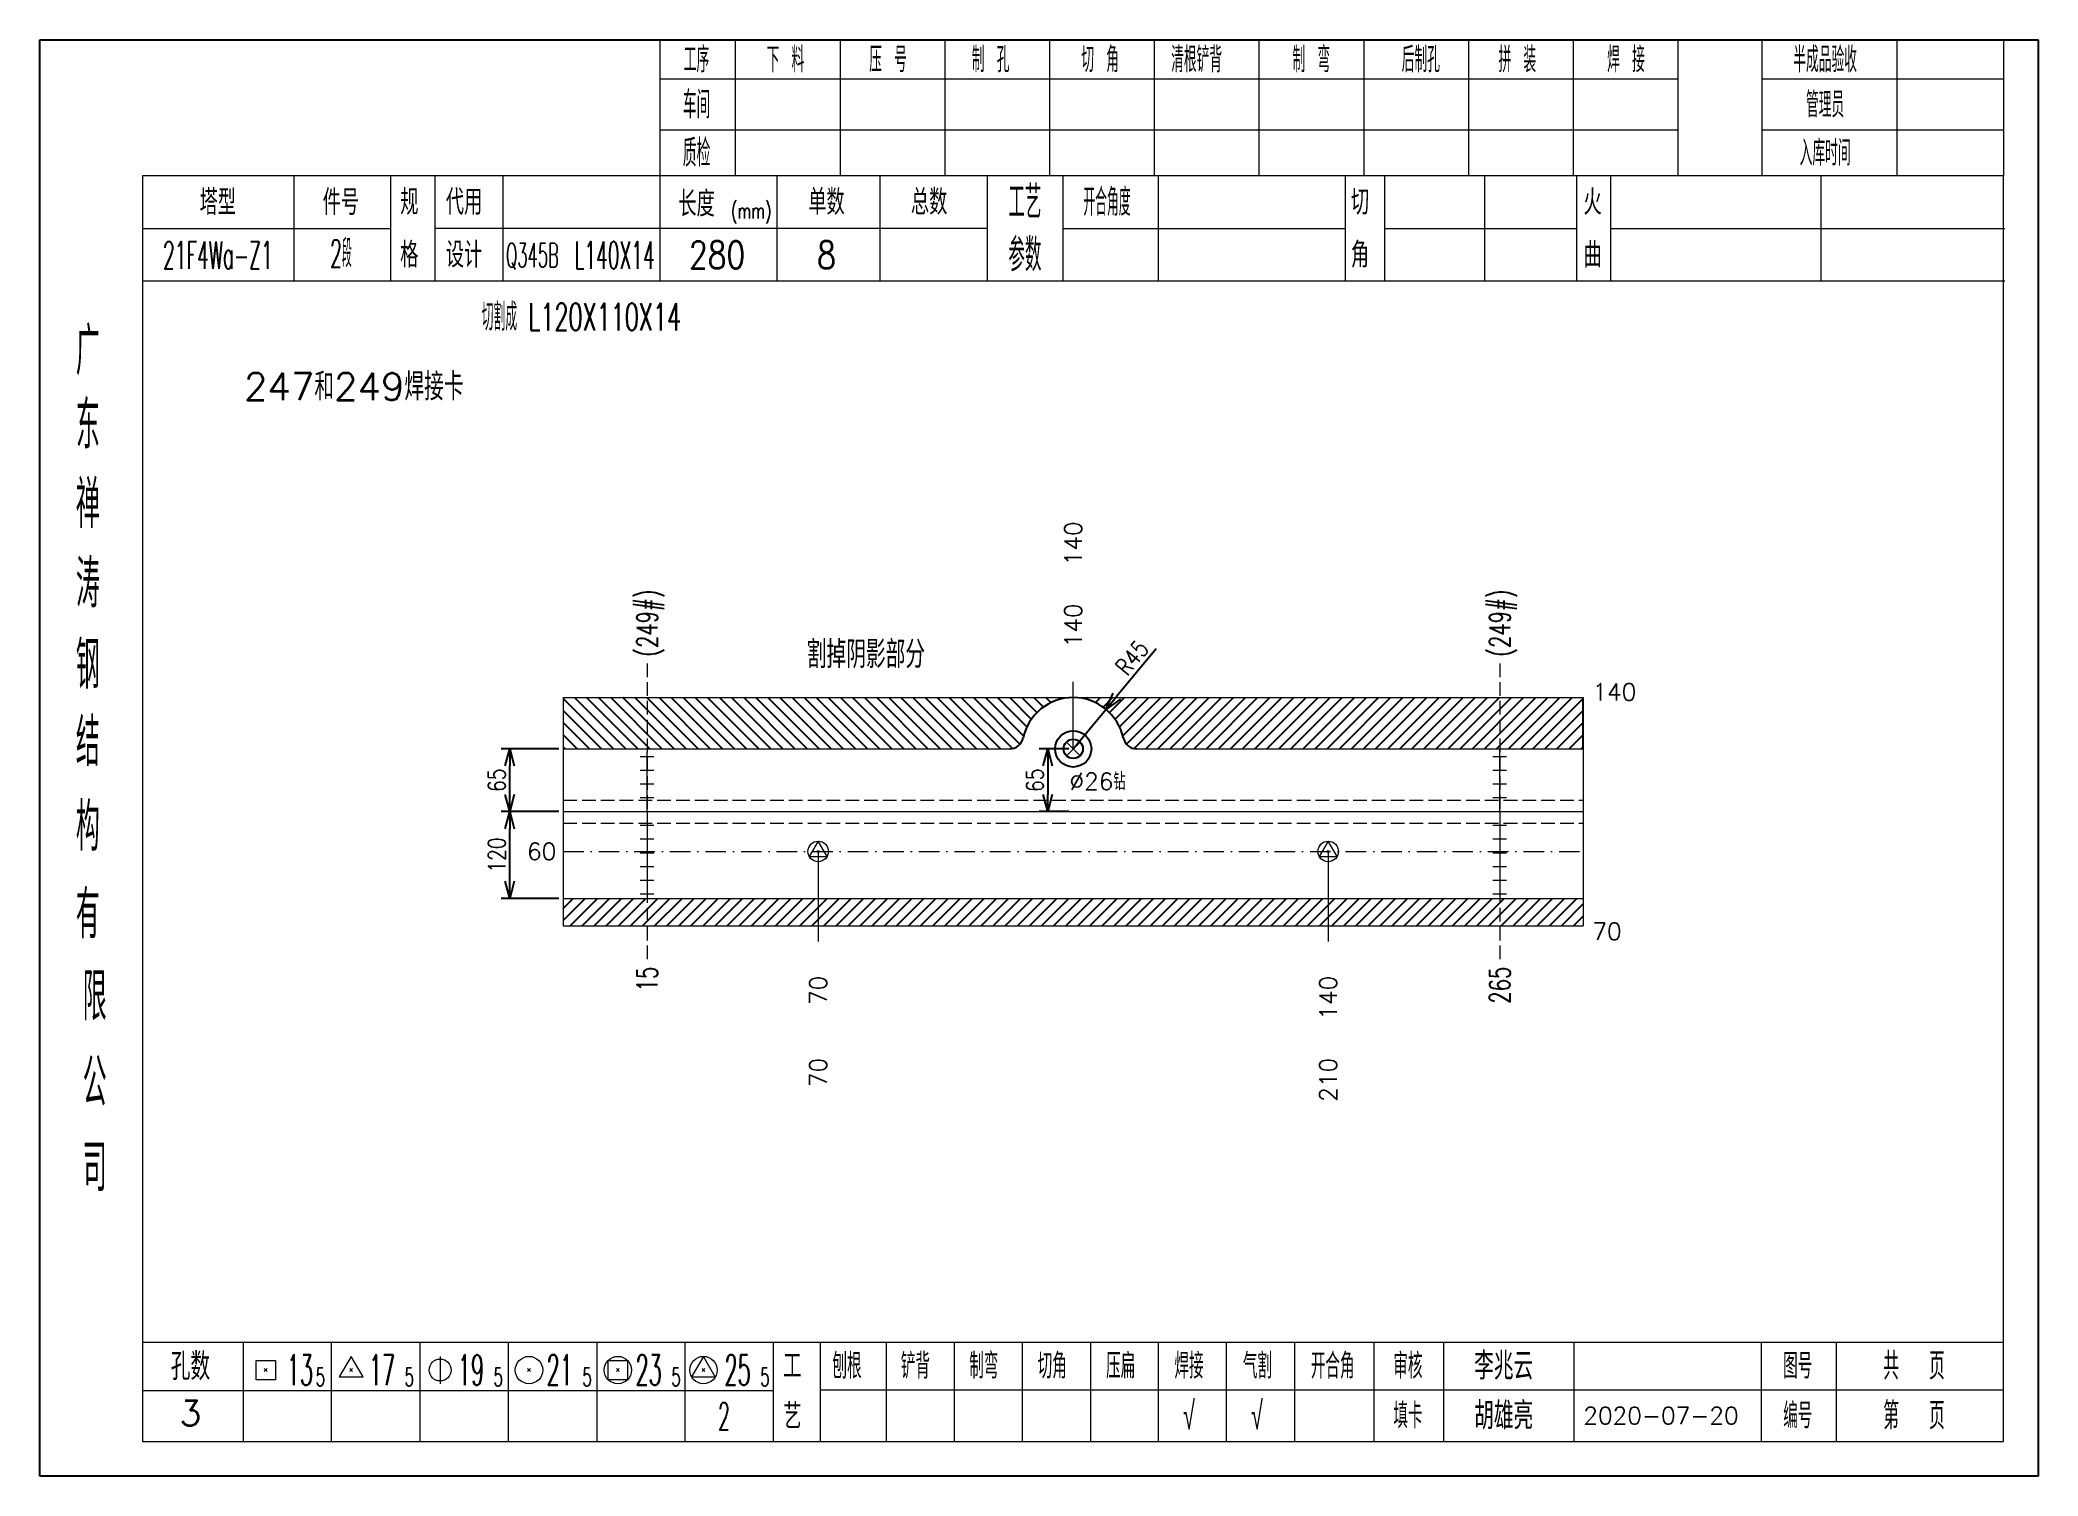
# Model space of a CAD drawing. Extents: x 1310 to 15542, y -76 to 8381.
# Drawn here: x 14625.9 to 14918, y 5083.7 to 5293.7 of the extents above; entities that cross this region are included whole.
import ezdxf
from ezdxf.enums import TextEntityAlignment as Align

# ---------------------------------------------------------------- set-up
doc = ezdxf.new("R2010")
doc.units = 0
doc.header["$MEASUREMENT"] = 0
doc.linetypes.add('一点画线', pattern=[5.2, 3, -1, 0.2, -1])
doc.linetypes.add('虚线', pattern=[2.75, 2, -0.75])
doc.layers.get('0').update_dxf_attribs({"linetype": 'CONTINUOUS', "lineweight": 25})
doc.layers.get('Defpoints').update_dxf_attribs({"linetype": 'CONTINUOUS'})
for name, color, linetype, lineweight in [('1', 7, 'CONTINUOUS', 25), ('2', 7, 'CONTINUOUS', 25), ('4', 7, 'CONTINUOUS', 25), ('5', 7, 'CONTINUOUS', 25)]:
    doc.layers.add(name, color=color, linetype=linetype, lineweight=lineweight)
doc.styles.add('DimFont', font='simplex.shx', dxfattribs={"width": 0.8, "bigfont": 'gbhzfs.shx'})
doc.styles.get("Standard").update_dxf_attribs({"font": 'simplex.shx', "width": 0.7, "height": 3, "bigfont": 'gbhzfs.shx'})
doc.dimstyles.new('DHDxfDimStyleOpen30', dxfattribs={"dimtxt": 2.5, "dimasz": 2.5, "dimexe": 1.25, "dimexo": 0.625, "dimtad": 2, "dimtxsty": 'DimFont', "dimblk": 'OPEN30', "dimblk1": 'OPEN30', "dimblk2": 'OPEN30', "dimcen": 2.5, "dimadec": 0, "dimazin": 0, "dimtfac": 1, "dimtmove": 0, "dimatfit": 3, "dimfxl": 0, "dimarcsym": 0})
pattern_1 = [(45, (3745.56, 709.97), (-0.88388348, 0.88388348), [])]

msp = doc.modelspace()

# ---------------------------------------------------------------- texts
at = {"color": 7, "linetype": 'Continuous', "lineweight": 13}
msp.add_text('140', height=2.5, rotation=90, dxfattribs=at).set_placement((14776.947, 5216.854), align=Align.MIDDLE_LEFT)
at = {"color": 8, "linetype": 'Continuous', "lineweight": 9}
msp.add_text('140', height=2.5, rotation=90, dxfattribs=at).set_placement((14776.947, 5204.854), align=Align.MIDDLE_LEFT)
at = {"color": 7, "linetype": 'Continuous', "lineweight": 13}
for s, p in [('140', (14852.853, 5198.354)), ('%%C26钻', (14776.395, 5185.27))]:
    msp.add_text(s, height=2.5, dxfattribs=at).set_placement(p, align=Align.MIDDLE_LEFT)
msp.add_text('60', height=2.5, dxfattribs=at).set_placement((14701.382, 5175.034), align=Align.MIDDLE_RIGHT)
at = {"layer": '1', "color": 7, "linetype": 'Continuous', "lineweight": 13}
msp.add_text('70', height=2.5, dxfattribs=at).set_placement((14852.853, 5163.354), align=Align.MIDDLE_LEFT)
at = {"layer": '1', "color": 8, "linetype": 'Continuous', "lineweight": 9}
for s, p in [('70', (14739.664, 5156.854)), ('140', (14814.229, 5156.854))]:
    msp.add_text(s, height=2.5, rotation=90, dxfattribs=at).set_placement(p, align=Align.MIDDLE_RIGHT)
at = {"layer": '1', "color": 7, "linetype": 'Continuous', "lineweight": 13}
for s, p in [('70', (14739.664, 5144.854)), ('210', (14814.229, 5144.854))]:
    msp.add_text(s, height=2.5, rotation=90, dxfattribs=at).set_placement(p, align=Align.MIDDLE_RIGHT)
at = {"layer": '2', "color": 7, "linetype": 'Continuous', "lineweight": 13, "width": 0.7}
for p in [(14714.657, 5203.534), (14839.322, 5203.534)]:
    msp.add_text('(249#)', height=3, rotation=90, dxfattribs=at).set_placement(p, align=Align.MIDDLE_LEFT)
for s, p in [('15', (14714.657, 5158.174)), ('265', (14839.322, 5158.174))]:
    msp.add_text(s, height=3, rotation=90, dxfattribs=at).set_placement(p, align=Align.MIDDLE_RIGHT)
at = {"layer": '4', "color": 1, "linetype": 'Continuous', "lineweight": 25}
for s, height, width, p in [('工序', 3.7, 0.7, (14721.882, 5290.811)), ('下 料', 3.7, 0.7, (14734.882, 5290.811)), ('压 号', 3.7, 0.7, (14749.882, 5290.811)), ('制 孔', 3.7, 0.7, (14764.882, 5290.811)), ('切 角', 3.7, 0.7, (14780.882, 5290.811)), ('清根铲背 ', 3.7, 0.7, (14795.882, 5290.811)), (' 制 弯', 3.7, 0.7, (14810.882, 5290.811)), (' 后制孔', 3.7, 0.7, (14826.882, 5290.811)), ('拼 装', 3.7, 0.7, (14841.882, 5290.811)), (' 焊 接', 3.7, 0.7, (14856.882, 5290.811)), ('半成品验收', 3.7, 0.7, (14886.882, 5290.811)), ('车间', 4, 0.7, (14721.882, 5284.211)), ('管理员', 3.7, 0.7, (14886.882, 5284.211)), ('质检', 4, 0.7, (14721.882, 5277.151)), ('入库时间', 3.7, 0.7, (14886.882, 5277.151)), ('(mm)', 2.24, 0.7, (14729.882, 5268.711)), ('工艺', 4.8, 0.7, (14769.882, 5269.971)), ('开合角度', 4, 0.6, (14781.882, 5269.971)), ('21F4Wa-Z1', 4, 0.5, (14651.882, 5262.231)), ('2段', 4, 0.5, (14669.882, 5262.481)), ('L140X14', 4, 0.5, (14709.882, 5262.211)), ('280', 4, 0.8, (14724.882, 5262.261)), ('8', 4, 0.8, (14740.882, 5262.261)), ('参数', 4.8, 0.7, (14769.882, 5262.261)), ('Q345B', 3.5, 0.5, (14697.882, 5262.211)), ('广', 6.96, 0.7, (14632.882, 5248.181)), ('东', 6.96, 0.7, (14632.882, 5237.391)), ('禅', 6.96, 0.7, (14632.882, 5225.801)), ('涛', 6.96, 0.7, (14632.882, 5214.201)), ('钢', 6.96, 0.7, (14632.882, 5202.311)), ('结', 6.96, 0.7, (14632.882, 5191.001)), ('构', 6.96, 0.7, (14632.882, 5178.621)), ('有', 6.96, 0.7, (14632.882, 5165.811)), ('限', 6.96, 0.7, (14633.882, 5153.811)), ('公', 6.96, 0.7, (14633.882, 5141.271)), ('司', 6.96, 0.7, (14633.882, 5128.791)), ('13', 4.47, 0.5, (14663.882, 5099.211)), ('17', 4.47, 0.5, (14675.882, 5099.211)), ('19', 4.47, 0.5, (14688.882, 5099.211)), ('21', 4.47, 0.5, (14701.882, 5099.211)), ('23', 4.47, 0.5, (14714.882, 5099.211)), ('25', 4.47, 0.5, (14727.882, 5099.211)), ('刨根', 3.7, 0.8, (14743.882, 5099.811)), ('铲背', 3.7, 0.8, (14753.882, 5099.811)), ('制弯', 3.7, 0.8, (14763.882, 5099.811)), ('切角', 3.7, 0.8, (14773.882, 5099.811)), ('压扁', 3.7, 0.8, (14783.882, 5099.811)), ('焊接', 3.7, 0.8, (14793.882, 5099.811)), ('气割', 3.7, 0.8, (14803.882, 5099.811)), ('开合角', 3.7, 0.8, (14814.882, 5099.811)), ('审核', 3.7, 0.8, (14825.882, 5099.811)), ('图号', 3.7, 0.8, (14882.882, 5099.811)), ('共  页', 4, 0.8, (14899.882, 5099.811)), ('5', 2.68, 0.6, (14666.882, 5098.211)), ('5', 2.68, 0.6, (14679.882, 5098.211)), ('5', 2.68, 0.6, (14692.882, 5098.211)), ('5', 2.68, 0.6, (14705.882, 5098.211)), ('5', 2.68, 0.6, (14718.882, 5098.211)), ('5', 2.68, 0.6, (14731.882, 5098.211)), ('√', 4, 0.6, (14793.882, 5092.541)), ('√', 4, 0.6, (14803.822, 5092.541)), ('填卡', 3.7, 0.8, (14825.882, 5092.541)), ('编号', 3.7, 0.8, (14882.882, 5092.541)), ('第  页', 4, 0.8, (14899.882, 5092.541)), ('2', 4, 0.5, (14725.882, 5092.461))]:
    msp.add_text(s, height=height, dxfattribs=dict(at, width=width)).set_placement(p, align=Align.MIDDLE_CENTER)
for s, height, p in [('塔型', 3.7, (14651.882, 5269.941)), ('件号', 3.7, (14669.882, 5269.941)), ('规', 3.7, (14679.882, 5269.971)), ('代用', 3.7, (14687.882, 5269.971)), ('长度', 3.7, (14721.882, 5269.711)), ('单数', 3.7, (14740.882, 5269.971)), ('总数', 3.7, (14755.882, 5269.971)), ('切', 3.7, (14818.882, 5269.971)), ('火', 3.7, (14852.882, 5269.971)), ('格', 3.7, (14679.882, 5262.261)), ('设计', 3.7, (14687.882, 5262.261)), ('角', 3.7, (14818.882, 5262.261)), ('曲', 3.7, (14852.882, 5262.261)), ('孔数', 4, (14647.882, 5099.731)), ('工', 3.7, (14735.882, 5099.811)), ('李兆云', 4, (14839.882, 5099.811)), ('3', 3.7, (14647.882, 5092.901)), ('胡雄亮', 4, (14839.882, 5092.541)), ('艺', 3.7, (14735.882, 5092.461)), ('2020-07-20', 2.5, (14862.882, 5092.541))]:
    msp.add_text(s, height=height, dxfattribs=at).set_placement(p, align=Align.MIDDLE_CENTER)
at = {"layer": '4', "color": 6, "linetype": 'Continuous', "lineweight": 25, "width": 0.6}
msp.add_text('切割成 L120X110X14', height=4, dxfattribs=at).set_placement((14705.042, 5253.186), align=Align.MIDDLE_CENTER)
at = {"layer": '4', "color": 4, "linetype": 'Continuous', "lineweight": 25}
msp.add_text('247和249焊接卡', height=4, dxfattribs=at).set_placement((14671.763, 5242.991), align=Align.MIDDLE_CENTER)
at = {"layer": '4', "color": 2, "linetype": 'Continuous', "lineweight": 25}
msp.add_text('割掉阴影部分', height=4, dxfattribs=at).set_placement((14746.647, 5203.834), align=Align.MIDDLE_CENTER)

# ---------------------------------------------------------------- blocks, each defined once
blk = doc.blocks.new('孔25.5')
at = {"layer": '5', "color": 7, "linetype": 'Continuous', "lineweight": 13}
for p, q in [((0, 1), (-0.866, -0.5)), ((-0.1, -0.1), (0.1, 0.1)), ((0.1, -0.1), (-0.1, 0.1)), ((0.866, -0.5), (0, 1)), ((-0.866, -0.5), (0.866, -0.5))]:
    blk.add_line(p, q, dxfattribs=at)
blk.add_circle((0, 0), 1, dxfattribs=at)
blk = doc.blocks.new('_OPEN30')
at = {"color": 0, "linetype": 'ByBlock', "lineweight": -2}
for p, q in [((-1, 0.27), (0, 0)), ((0, 0), (-1, -0.27)), ((0, 0), (-1, 0))]:
    blk.add_line(p, q, dxfattribs=at)
blk = doc.blocks.new('*D80')
at = {"color": 0, "linetype": 'Continuous', "lineweight": -2}
for p, q in [((14776.32, 5190.03), (14771.97, 5190.03)), ((14773.22, 5187.53), (14773.22, 5183.35)), ((14776.32, 5180.85), (14771.97, 5180.85))]:
    blk.add_line(p, q, dxfattribs=at)
at = {"layer": 'Defpoints', "color": 0, "linetype": 'Continuous'}
for p in [(14776.95, 5190.03), (14773.22, 5180.85), (14776.95, 5180.85)]:
    blk.add_point(p, dxfattribs=at)
at = {"color": 0, "linetype": 'Continuous', "lineweight": -2, "xscale": 2.5, "yscale": 2.5, "zscale": 2.5}
for p, rotation in [((14773.22, 5190.03), 90), ((14773.22, 5180.85), 270)]:
    blk.add_blockref('_OPEN30', p, dxfattribs=dict(at, rotation=rotation))
at = {"color": 0, "linetype": 'Continuous', "insert": (14771.35, 5185.44), "char_height": 2.5, "attachment_point": 5, "rotation": 90, "style": 'DimFont'}
blk.add_mtext('65', dxfattribs=at)
blk = doc.blocks.new('*D81')
at = {"color": 0, "linetype": 'Continuous', "lineweight": -2}
for p, q in [((14701.76, 5180.85), (14693.31, 5180.85)), ((14694.56, 5170.67), (14694.56, 5178.35)), ((14701.76, 5168.17), (14693.31, 5168.17))]:
    blk.add_line(p, q, dxfattribs=at)
at = {"layer": 'Defpoints', "color": 0, "linetype": 'Continuous'}
for p in [(14694.56, 5180.85), (14702.38, 5180.85), (14702.38, 5168.17)]:
    blk.add_point(p, dxfattribs=at)
at = {"color": 0, "linetype": 'Continuous', "lineweight": -2, "xscale": 2.5, "yscale": 2.5, "zscale": 2.5}
for p, rotation in [((14694.56, 5180.85), 90), ((14694.56, 5168.17), 270)]:
    blk.add_blockref('_OPEN30', p, dxfattribs=dict(at, rotation=rotation))
at = {"color": 0, "linetype": 'Continuous', "insert": (14692.68, 5174.51), "char_height": 2.5, "attachment_point": 5, "rotation": 90, "style": 'DimFont'}
blk.add_mtext('120', dxfattribs=at)
blk = doc.blocks.new('*D82')
at = {"color": 0, "linetype": 'Continuous', "lineweight": -2}
for p, q in [((14701.76, 5190.03), (14693.31, 5190.03)), ((14694.56, 5183.35), (14694.56, 5187.53)), ((14701.76, 5180.85), (14693.31, 5180.85))]:
    blk.add_line(p, q, dxfattribs=at)
at = {"layer": 'Defpoints', "color": 0, "linetype": 'Continuous'}
for p in [(14694.56, 5190.03), (14702.38, 5190.03), (14702.38, 5180.85)]:
    blk.add_point(p, dxfattribs=at)
at = {"color": 0, "linetype": 'Continuous', "lineweight": -2, "xscale": 2.5, "yscale": 2.5, "zscale": 2.5}
for p, rotation in [((14694.56, 5190.03), 90), ((14694.56, 5180.85), 270)]:
    blk.add_blockref('_OPEN30', p, dxfattribs=dict(at, rotation=rotation))
at = {"color": 0, "linetype": 'Continuous', "insert": (14692.68, 5185.44), "char_height": 2.5, "attachment_point": 5, "rotation": 90, "style": 'DimFont'}
blk.add_mtext('65', dxfattribs=at)
blk = doc.blocks.new('*D83')
at = {"color": 0, "linetype": 'Continuous', "lineweight": -2}
for p, q in [((14789.06, 5204.65), (14783.33, 5197.73)), ((14776.95, 5190.03), (14781.73, 5195.81))]:
    blk.add_line(p, q, dxfattribs=at)
at = {"layer": 'Defpoints', "color": 0, "linetype": 'Continuous'}
for p in [(14781.73, 5195.81), (14776.95, 5190.03)]:
    blk.add_point(p, dxfattribs=at)
at = {"color": 0, "linetype": 'Continuous', "lineweight": -2, "xscale": 2.5, "yscale": 2.5, "zscale": 2.5, "rotation": 230.3478719668655}
blk.add_blockref('_OPEN30', (14781.73, 5195.81), dxfattribs=at)
at = {"color": 0, "linetype": 'Continuous', "insert": (14785.55, 5203.35), "char_height": 2.5, "attachment_point": 5, "rotation": 50.3479, "style": 'DimFont'}
blk.add_mtext('R45', dxfattribs=at)
blk = doc.blocks.new('CTJGK')
at = {"color": 6, "linetype": 'Continuous'}
for p, q in [((0, 209.97), (292.13, 209.97)), ((0, 0), (0, 209.97)), ((292.13, 209.97), (292.13, 0)), ((292.13, 0), (0, 0))]:
    blk.add_line(p, q, dxfattribs=at)

# ---------------------------------------------------------------- dimensions: what is measured, and where the dimension line sits
at = {"color": 0, "linetype": 'Continuous'}
dim = msp.add_radius_dim(center=(14776.947, 5190.034), mpoint=(14781.733, 5195.809), text='R45', dimstyle='DHDxfDimStyleOpen30', dxfattribs=at)
dim.commit()
dim.dimension.update_dxf_attribs({"geometry": '*D83', "text_midpoint": (14785.55, 5203.352)})
for base, p1, p2, text, picture, middle in [((14694.555, 5190.034), (14702.382, 5180.854), (14702.382, 5190.034), '65', '*D82', (14692.68, 5185.444)), ((14773.224, 5180.854), (14776.947, 5190.034), (14776.947, 5180.854), '65', '*D80', (14771.349, 5185.444)), ((14694.555, 5180.854), (14702.382, 5168.174), (14702.382, 5180.854), '120', '*D81', (14692.68, 5174.514))]:
    dim = msp.add_linear_dim(base=base, p1=p1, p2=p2, angle=90, text=text, dimstyle='DHDxfDimStyleOpen30', dxfattribs=at)
    dim.commit()
    dim.dimension.update_dxf_attribs({"geometry": picture, "text_midpoint": middle})

# ---------------------------------------------------------------- hatches: boundary and pattern name
at = {"linetype": 'Continuous'}
h = msp.add_hatch(dxfattribs=at)
h.set_pattern_fill('ANSI31', color=0, scale=10, style=0)
h.set_pattern_definition([(135, (25808.3334, 709.97), (0.88388348, 0.88388348), [])])
h.paths.add_polyline_path([(14714.572, 5197.534), (14776.947, 5197.534, 0.3533665), (14769.615, 5191.613, -0.3533665), (14767.66, 5190.034), (14714.572, 5190.034)])
h.paths.add_polyline_path([(14702.382, 5197.534), (14714.572, 5197.534), (14714.572, 5190.034), (14702.382, 5190.034)])
h = msp.add_hatch(dxfattribs=at)
h.set_pattern_fill('ANSI31', color=0, scale=10, style=0)
h.set_pattern_definition(pattern_1)
h.paths.add_polyline_path([(14776.947, 5197.534, -0.3533665), (14784.279, 5191.613, 0.3533665), (14786.234, 5190.034), (14839.322, 5190.034), (14839.322, 5197.534)])
h.paths.add_polyline_path([(14851.512, 5197.534), (14839.322, 5197.534), (14839.322, 5190.034), (14851.512, 5190.034)])
h = msp.add_hatch(dxfattribs=at)
h.set_pattern_fill('ANSI31', color=0, scale=10, style=0)
h.set_pattern_definition(pattern_1)
h.paths.add_polyline_path([(14714.657, 5168.174), (14702.382, 5168.174), (14702.382, 5164.174), (14714.657, 5164.174)])
h.paths.add_polyline_path([(14739.664, 5168.174), (14714.657, 5168.174), (14714.657, 5164.174), (14739.664, 5164.174)])
h.paths.add_polyline_path([(14814.229, 5168.174), (14739.664, 5168.174), (14739.664, 5164.174), (14814.229, 5164.174)])
h.paths.add_polyline_path([(14839.322, 5168.174), (14814.229, 5168.174), (14814.229, 5164.174), (14839.322, 5164.174)])
h.paths.add_polyline_path([(14851.512, 5168.174), (14839.322, 5168.174), (14839.322, 5164.174), (14851.512, 5164.174)])

# ---------------------------------------------------------------- linework, layer by layer
at = {"color": 7, "linetype": 'Continuous', "lineweight": 18}
for p, q in [((14702.382, 5197.534), (14702.382, 5164.174)), ((14702.382, 5197.534), (14851.512, 5197.534)), ((14702.382, 5190.034), (14767.66, 5190.034)), ((14786.234, 5190.034), (14851.512, 5190.034)), ((14851.512, 5190.034), (14851.512, 5164.174)), ((14702.382, 5180.854), (14851.512, 5180.854))]:
    msp.add_line(p, q, dxfattribs=at)
at = {"color": 7, "linetype": 'Continuous', "lineweight": 13}
for p, q in [((14776.947, 5190.034), (14776.947, 5199.854)), ((14739.664, 5175.034), (14739.664, 5161.854)), ((14814.229, 5175.034), (14814.229, 5161.854))]:
    msp.add_line(p, q, dxfattribs=at)
at = {"color": 0, "linetype": 'Continuous'}
msp.add_line((14851.512, 5190.034), (14851.512, 5197.534), dxfattribs=at)
at = {"color": 8, "linetype": 'Continuous', "lineweight": 9}
for p, q in [((14775.947, 5189.034), (14777.947, 5191.034)), ((14775.947, 5191.034), (14777.947, 5189.034))]:
    msp.add_line(p, q, dxfattribs=at)
at = {"color": 1, "linetype": '虚线', "lineweight": 18}
for p, q in [((14702.382, 5182.534), (14851.512, 5182.534)), ((14702.382, 5179.174), (14851.512, 5179.174))]:
    msp.add_line(p, q, dxfattribs=at)
at = {"color": 3, "linetype": '一点画线', "lineweight": 13}
msp.add_line((14702.382, 5175.034), (14851.512, 5175.034), dxfattribs=at)
at = {"color": 0, "linetype": 'Continuous'}
for radius in [2.656, 1.414]:
    msp.add_circle((14776.947, 5190.034), radius, dxfattribs=at)
for centre, radius, start, end in [((14776.947, 5190.034), 7.5, 12.1532, 167.8468), ((14767.66, 5192.034), 2, 270, 347.8468), ((14786.234, 5192.034), 2, 192.1532, 270)]:
    msp.add_arc(centre, radius, start, end, dxfattribs=at)
at = {"layer": '1', "color": 7, "linetype": 'Continuous', "lineweight": 18}
for p, q in [((14702.382, 5168.174), (14851.512, 5168.174)), ((14702.382, 5164.174), (14851.512, 5164.174))]:
    msp.add_line(p, q, dxfattribs=at)
at = {"layer": '2', "color": 216, "linetype": '虚线', "lineweight": 13}
for p, q in [((14714.657, 5202.534), (14714.657, 5159.174)), ((14839.322, 5202.534), (14839.322, 5159.174))]:
    msp.add_line(p, q, dxfattribs=at)
at = {"layer": '2', "color": 7, "linetype": 'Continuous', "lineweight": 13}
for p, q in [((14715.657, 5188.854), (14713.657, 5188.854)), ((14714.657, 5180.854), (14714.657, 5189.594)), ((14840.322, 5188.854), (14838.322, 5188.854)), ((14839.322, 5180.854), (14839.322, 5190.034)), ((14715.657, 5186.854), (14713.657, 5186.854)), ((14840.322, 5186.854), (14838.322, 5186.854)), ((14715.657, 5184.854), (14713.657, 5184.854)), ((14715.657, 5182.854), (14713.657, 5182.854)), ((14840.322, 5184.854), (14838.322, 5184.854)), ((14840.322, 5182.854), (14838.322, 5182.854)), ((14714.657, 5180.854), (14714.657, 5168.174)), ((14839.322, 5180.854), (14839.322, 5168.174)), ((14713.657, 5178.854), (14715.657, 5178.854)), ((14713.657, 5176.854), (14715.657, 5176.854)), ((14838.322, 5178.854), (14840.322, 5178.854)), ((14838.322, 5176.854), (14840.322, 5176.854)), ((14713.657, 5174.854), (14715.657, 5174.854)), ((14838.322, 5174.854), (14840.322, 5174.854)), ((14713.657, 5172.854), (14715.657, 5172.854)), ((14713.657, 5170.854), (14715.657, 5170.854)), ((14838.322, 5172.854), (14840.322, 5172.854)), ((14838.322, 5170.854), (14840.322, 5170.854)), ((14713.657, 5168.854), (14715.657, 5168.854)), ((14838.322, 5168.854), (14840.322, 5168.854))]:
    msp.add_line(p, q, dxfattribs=at)
at = {"layer": '4', "color": 1, "linetype": 'Continuous', "lineweight": 18}
for p, q in [((14625.882, 5293.681), (14625.882, 5083.711)), ((14918.012, 5293.681), (14625.882, 5293.681)), ((14716.512, 5293.681), (14716.512, 5273.841)), ((14727.542, 5293.681), (14727.542, 5273.821)), ((14742.852, 5293.681), (14742.852, 5273.821)), ((14758.172, 5293.681), (14758.172, 5273.821)), ((14773.482, 5293.681), (14773.482, 5273.821)), ((14788.792, 5293.681), (14788.792, 5273.821)), ((14804.102, 5293.681), (14804.102, 5273.821)), ((14819.422, 5293.681), (14819.422, 5273.821)), ((14834.732, 5293.681), (14834.732, 5273.821)), ((14850.042, 5293.681), (14850.042, 5273.821)), ((14865.352, 5293.681), (14865.352, 5273.841)), ((14865.352, 5293.681), (14865.352, 5273.821)), ((14877.632, 5293.681), (14877.632, 5273.821)), ((14897.382, 5293.681), (14897.382, 5273.821)), ((14912.962, 5293.681), (14912.962, 5273.821)), ((14918.012, 5263.881), (14918.012, 5293.681)), ((14865.352, 5287.951), (14716.512, 5287.951)), ((14912.962, 5287.951), (14877.632, 5287.951)), ((14865.352, 5280.471), (14716.512, 5280.471)), ((14912.962, 5280.471), (14877.632, 5280.471)), ((14640.892, 5273.821), (14640.892, 5088.761)), ((14912.962, 5273.821), (14640.892, 5273.821)), ((14663.012, 5273.831), (14663.012, 5258.411)), ((14677.162, 5258.411), (14677.162, 5273.821)), ((14683.662, 5258.411), (14683.662, 5273.821)), ((14693.532, 5273.821), (14693.532, 5258.411)), ((14716.512, 5273.841), (14716.512, 5258.411)), ((14733.632, 5273.821), (14733.632, 5258.411)), ((14748.682, 5273.821), (14748.682, 5258.411)), ((14764.382, 5273.821), (14764.382, 5258.411)), ((14775.442, 5273.821), (14775.442, 5258.411)), ((14789.392, 5273.821), (14789.392, 5258.411)), ((14816.692, 5273.821), (14816.692, 5258.411)), ((14822.452, 5273.821), (14822.452, 5258.411)), ((14837.072, 5273.821), (14837.072, 5258.411)), ((14850.532, 5273.821), (14850.532, 5258.411)), ((14855.522, 5273.821), (14855.522, 5258.411)), ((14886.262, 5273.821), (14886.262, 5258.411)), ((14912.962, 5088.761), (14912.962, 5273.821)), ((14677.162, 5266.061), (14640.892, 5266.061)), ((14764.382, 5266.111), (14683.662, 5266.111)), ((14775.442, 5266.111), (14816.692, 5266.111)), ((14822.452, 5266.111), (14850.532, 5266.111)), ((14855.522, 5266.111), (14913.142, 5266.111)), ((14918.012, 5083.711), (14918.012, 5263.881)), ((14913.142, 5258.411), (14640.892, 5258.411)), ((14640.892, 5103.291), (14912.962, 5103.291)), ((14655.582, 5103.291), (14655.582, 5088.761)), ((14668.512, 5088.761), (14668.512, 5103.291)), ((14681.442, 5103.291), (14681.442, 5088.761)), ((14694.362, 5088.761), (14694.362, 5103.291)), ((14707.292, 5103.291), (14707.292, 5088.761)), ((14720.222, 5088.761), (14720.222, 5103.291)), ((14733.142, 5088.761), (14733.142, 5103.291)), ((14740.012, 5088.761), (14740.012, 5103.291)), ((14749.672, 5088.761), (14749.672, 5103.291)), ((14759.612, 5088.761), (14759.612, 5103.291)), ((14769.552, 5088.761), (14769.552, 5103.291)), ((14779.502, 5088.761), (14779.502, 5103.291)), ((14789.442, 5088.761), (14789.442, 5103.291)), ((14799.382, 5088.761), (14799.382, 5103.291)), ((14809.332, 5088.761), (14809.332, 5103.291)), ((14820.972, 5088.761), (14820.972, 5103.291)), ((14831.122, 5088.761), (14831.122, 5103.291)), ((14850.182, 5088.761), (14850.182, 5103.291)), ((14877.562, 5088.761), (14877.562, 5103.291)), ((14888.522, 5088.761), (14888.522, 5103.291)), ((14733.142, 5096.161), (14640.892, 5096.161)), ((14739.972, 5096.321), (14912.962, 5096.321)), ((14640.892, 5088.761), (14912.962, 5088.761)), ((14625.882, 5083.711), (14918.012, 5083.711))]:
    msp.add_line(p, q, dxfattribs=at)
at = {"layer": '4', "color": 7, "linetype": 'Continuous', "lineweight": 13}
for p, q in [((14657.468, 5097.797), (14657.468, 5100.625)), ((14657.468, 5100.625), (14660.296, 5100.625)), ((14660.296, 5100.625), (14660.296, 5097.797)), ((14671.382, 5101.211), (14669.65, 5098.211)), ((14673.114, 5098.211), (14671.382, 5101.211)), ((14684.382, 5101.211), (14684.382, 5097.211)), ((14708.968, 5097.797), (14708.968, 5100.625)), ((14708.968, 5100.625), (14711.796, 5100.625)), ((14711.796, 5100.625), (14711.796, 5097.797)), ((14722.882, 5101.211), (14721.15, 5098.211)), ((14724.614, 5098.211), (14722.882, 5101.211)), ((14660.296, 5097.797), (14657.468, 5097.797)), ((14658.682, 5099.011), (14659.082, 5099.411)), ((14659.082, 5099.011), (14658.682, 5099.411)), ((14669.65, 5098.211), (14673.114, 5098.211)), ((14671.182, 5099.011), (14671.582, 5099.411)), ((14671.582, 5099.011), (14671.182, 5099.411)), ((14697.182, 5099.011), (14697.582, 5099.411)), ((14697.582, 5099.011), (14697.182, 5099.411)), ((14711.796, 5097.797), (14708.968, 5097.797)), ((14710.182, 5099.011), (14710.582, 5099.411)), ((14710.582, 5099.011), (14710.182, 5099.411)), ((14721.15, 5098.211), (14724.614, 5098.211)), ((14722.682, 5099.011), (14723.082, 5099.411)), ((14723.082, 5099.011), (14722.682, 5099.411))]:
    msp.add_line(p, q, dxfattribs=at)
for centre, radius in [((14684.382, 5099.211), 1.6), ((14697.382, 5099.211), 2), ((14710.382, 5099.211), 2), ((14722.882, 5099.211), 2)]:
    msp.add_circle(centre, radius, dxfattribs=at)

# ---------------------------------------------------------------- block references
at = {"color": 0, "linetype": 'Continuous'}
msp.add_blockref('CTJGK', (14625.882, 5083.711), dxfattribs=at)
at = {"layer": '1', "color": 8, "linetype": 'Continuous', "lineweight": 9, "xscale": 1.5, "yscale": 1.5, "zscale": 1.5}
for p in [(14739.664, 5175.034), (14814.229, 5175.034)]:
    msp.add_blockref('孔25.5', p, dxfattribs=at)

msp.set_redraw_order([(e.dxf.handle, doc.entitydb.next_handle()) for e in msp.query("TEXT MTEXT ATTDEF DIMENSION ARC_DIMENSION")])  # texts and dimensions are drawn at this point

doc.saveas('drawing.dxf')
